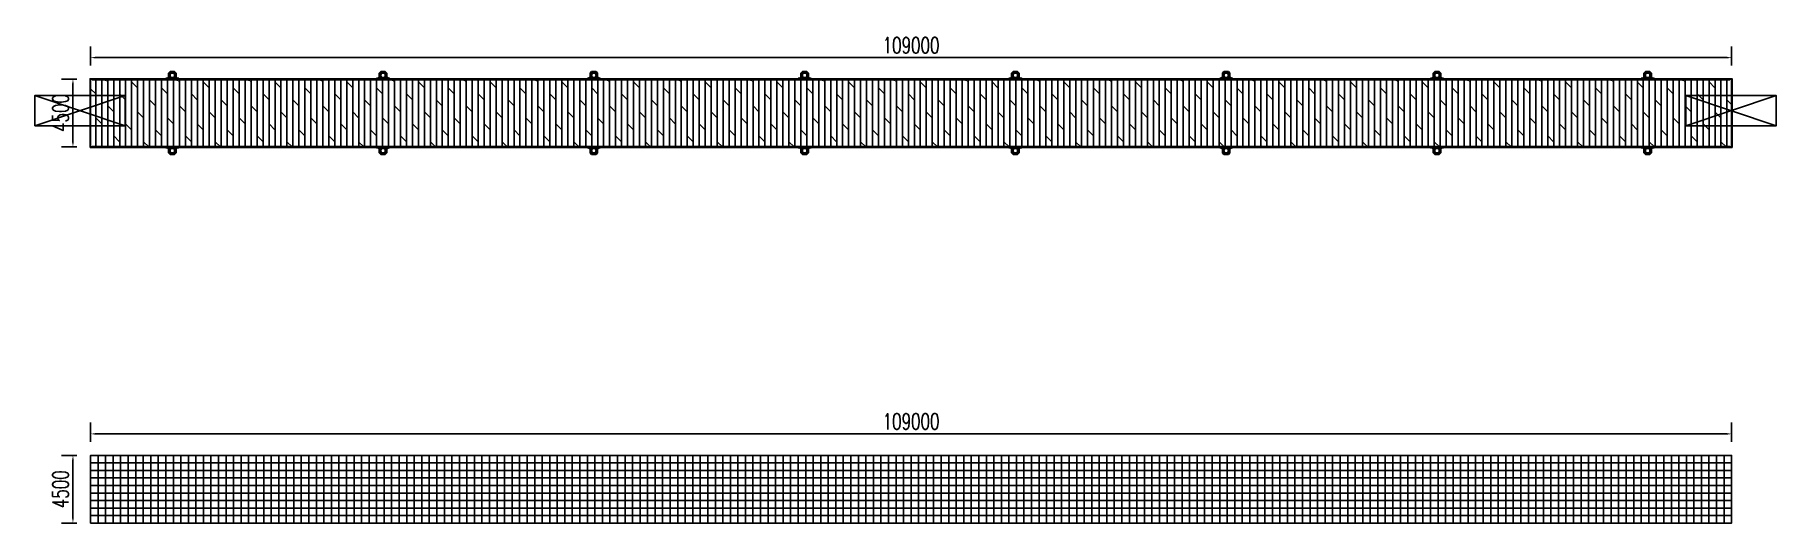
# Model space of a CAD drawing. Header units: millimetres. Extents: x -1442555 to -1216736, y 1446954 to 1531173.
# Drawn here: x -1398677 to -1283015, y 1446954 to 1479367 of the extents above; entities that cross this region are included whole.
import ezdxf

# ---------------------------------------------------------------- set-up
doc = ezdxf.new("R2010")
doc.units = ezdxf.units.MM
doc.header["$LTSCALE"] = 10
doc.layers.get('0').update_dxf_attribs({"linetype": 'CONTINUOUS'})
doc.layers.get('DEFPOINTS').update_dxf_attribs({"linetype": 'CONTINUOUS'})
for name, color, linetype in [('W-bridge approach引桥', 4, 'CONTINUOUS'), ('W-FLOAT_BOWL浮筒', 253, 'CONTINUOUS'), ('W-PLASTIC_RAILINGS塑木栏杆', 6, 'CONTINUOUS'), ('W-STEEL_FRAME钢架', 3, 'CONTINUOUS'), ('W-WOOD_FLOOR木地板', 30, 'CONTINUOUS'), ('Z', 12, 'CONTINUOUS'), ('护桩器', 154, 'CONTINUOUS')]:
    doc.layers.add(name, color=color, linetype=linetype)
doc.styles.add('STANDARD_T3', font='simplex.shx', dxfattribs={"width": 0.7, "bigfont": 'gbcbig.shx'})
doc.dimstyles.new('W&&300', dxfattribs={"dimtxt": 1050, "dimasz": 300, "dimexe": 750, "dimexo": 900, "dimgap": 300, "dimtad": 1, "dimdec": 0, "dimzin": 0, "dimdsep": 46, "dimtxsty": 'STANDARD_T3', "dimcen": 0.09, "dimclrd": 1, "dimclre": 1, "dimclrt": 7, "dimazin": 2, "dimtfac": 1, "dimtdec": 0, "dimtix": 1, "dimtmove": 2, "dimatfit": 3, "dimfxl": 100, "dimtolj": 1, "dimtzin": 0, "dimarcsym": 0})

msp = doc.modelspace()

# ---------------------------------------------------------------- blocks, each defined once
blk = doc.blocks.new('*D92')
at = {"layer": 'DEFPOINTS', "color": 0, "transparency": 16777216}
for p in [(-1285976, 1452879), (-1394976, 1451454), (-1285976, 1451454)]:
    blk.add_point(p, dxfattribs=at)
at = {"layer": 'W-WOOD_FLOOR木地板', "color": 1, "lineweight": -2, "transparency": 16777216}
for p, q in [((-1394976, 1452354), (-1394976, 1453629)), ((-1394676, 1452879), (-1286276, 1452879)), ((-1285976, 1452354), (-1285976, 1453629))]:
    blk.add_line(p, q, dxfattribs=at)
at = {"layer": 'W-WOOD_FLOOR木地板', "color": 1, "transparency": 16777216}
for points in [[(-1394676, 1452929), (-1394676, 1452829), (-1394976, 1452879)], [(-1286276, 1452929), (-1286276, 1452829), (-1285976, 1452879)]]:
    blk.add_solid(points, dxfattribs=at)
at = {"layer": 'W-WOOD_FLOOR木地板', "color": 7, "transparency": 16777216, "insert": (-1340476, 1453704), "char_height": 1050, "attachment_point": 5, "style": 'STANDARD_T3'}
blk.add_mtext('\\A1;109000', dxfattribs=at)
blk = doc.blocks.new('*D93')
at = {"layer": 'DEFPOINTS', "color": 0, "transparency": 16777216}
for p in [(-1394976, 1451454), (-1396145, 1446954), (-1394976, 1446954)]:
    blk.add_point(p, dxfattribs=at)
at = {"layer": 'W-WOOD_FLOOR木地板', "color": 1, "lineweight": -2, "transparency": 16777216}
for p, q in [((-1395876, 1451454), (-1396895, 1451454)), ((-1396145, 1451154), (-1396145, 1447254)), ((-1395876, 1446954), (-1396895, 1446954))]:
    blk.add_line(p, q, dxfattribs=at)
at = {"layer": 'W-WOOD_FLOOR木地板', "color": 1, "transparency": 16777216}
for points in [[(-1396195, 1451154), (-1396095, 1451154), (-1396145, 1451454)], [(-1396195, 1447254), (-1396095, 1447254), (-1396145, 1446954)]]:
    blk.add_solid(points, dxfattribs=at)
at = {"layer": 'W-WOOD_FLOOR木地板', "color": 7, "transparency": 16777216, "insert": (-1396970, 1449204), "char_height": 1050, "attachment_point": 5, "rotation": 90, "style": 'STANDARD_T3'}
blk.add_mtext('\\A1;4500', dxfattribs=at)
blk = doc.blocks.new('*U110')
at = {"layer": 'W-FLOAT_BOWL浮筒'}
blk.add_lwpolyline([(-250, -250), (250, -250), (250, 250), (-250, 250)], close=True, dxfattribs=at)
blk = doc.blocks.new('*U111')
at = {"layer": 'W-FLOAT_BOWL浮筒', "color": 0, "linetype": 'ByBlock', "lineweight": -2, "transparency": 16777216}
for p in [(0, 4000), (0, 3500), (500, 4000), (500, 3500), (1000, 4000), (1000, 3500), (1500, 4000), (1500, 3500), (2000, 4000), (2000, 3500), (2500, 4000), (2500, 3500), (3000, 4000), (3000, 3500), (3500, 4000), (3500, 3500), (4000, 4000), (4000, 3500), (4500, 4000), (4500, 3500), (5000, 4000), (5000, 3500), (5500, 4000), (5500, 3500), (6000, 4000), (6000, 3500), (6500, 4000), (6500, 3500), (7000, 4000), (7000, 3500), (7500, 4000), (7500, 3500), (8000, 4000), (8000, 3500), (8500, 4000), (8500, 3500), (9000, 4000), (9000, 3500), (9500, 4000), (9500, 3500), (10000, 4000), (10000, 3500), (10500, 4000), (10500, 3500), (11000, 4000), (11000, 3500), (11500, 4000), (11500, 3500), (12000, 4000), (12000, 3500), (12500, 4000), (12500, 3500), (13000, 4000), (13000, 3500), (13500, 4000), (13500, 3500), (14000, 4000), (14000, 3500), (14500, 4000), (14500, 3500), (15000, 4000), (15000, 3500), (15500, 4000), (15500, 3500), (16000, 4000), (16000, 3500), (16500, 4000), (16500, 3500), (17000, 4000), (17000, 3500), (17500, 4000), (17500, 3500), (18000, 4000), (18000, 3500), (18500, 4000), (18500, 3500), (19000, 4000), (19000, 3500), (19500, 4000), (19500, 3500), (20000, 4000), (20000, 3500), (20500, 4000), (20500, 3500), (21000, 4000), (21000, 3500), (21500, 4000), (21500, 3500), (22000, 4000), (22000, 3500), (22500, 4000), (22500, 3500), (23000, 4000), (23000, 3500), (23500, 4000), (23500, 3500), (24000, 4000), (24000, 3500), (24500, 4000), (24500, 3500), (25000, 4000), (25000, 3500), (25500, 4000), (25500, 3500), (26000, 4000), (26000, 3500), (26500, 4000), (26500, 3500), (27000, 4000), (27000, 3500), (27500, 4000), (27500, 3500), (28000, 4000), (28000, 3500), (28500, 4000), (28500, 3500), (29000, 4000), (29000, 3500), (29500, 4000), (29500, 3500), (30000, 4000), (30000, 3500), (30500, 4000), (30500, 3500), (31000, 4000), (31000, 3500), (31500, 4000), (31500, 3500), (32000, 4000), (32000, 3500), (32500, 4000), (32500, 3500), (33000, 4000), (33000, 3500), (33500, 4000), (33500, 3500), (34000, 4000), (34000, 3500), (34500, 4000), (34500, 3500), (35000, 4000), (35000, 3500), (35500, 4000), (35500, 3500), (36000, 4000), (36000, 3500), (36500, 4000), (36500, 3500), (37000, 4000), (37000, 3500), (37500, 4000), (37500, 3500), (38000, 4000), (38000, 3500), (38500, 4000), (38500, 3500), (39000, 4000), (39000, 3500), (39500, 4000), (39500, 3500), (40000, 4000), (40000, 3500), (40500, 4000), (40500, 3500), (41000, 4000), (41000, 3500), (41500, 4000), (41500, 3500), (42000, 4000), (42000, 3500), (42500, 4000), (42500, 3500), (43000, 4000), (43000, 3500), (43500, 4000), (43500, 3500), (44000, 4000), (44000, 3500), (44500, 4000), (44500, 3500), (45000, 4000), (45000, 3500), (45500, 4000), (45500, 3500), (46000, 4000), (46000, 3500), (46500, 4000), (46500, 3500), (47000, 4000), (47000, 3500), (47500, 4000), (47500, 3500), (48000, 4000), (48000, 3500), (48500, 4000), (48500, 3500), (49000, 4000), (49000, 3500), (49500, 4000), (49500, 3500), (50000, 4000), (50000, 3500), (50500, 4000), (50500, 3500), (51000, 4000), (51000, 3500), (51500, 4000), (51500, 3500), (52000, 4000), (52000, 3500), (52500, 4000), (52500, 3500), (53000, 4000), (53000, 3500), (53500, 4000), (53500, 3500), (54000, 4000), (54000, 3500), (54500, 4000), (54500, 3500), (55000, 4000), (55000, 3500), (55500, 4000), (55500, 3500), (56000, 4000), (56000, 3500), (56500, 4000), (56500, 3500), (57000, 4000), (57000, 3500), (57500, 4000), (57500, 3500), (58000, 4000), (58000, 3500), (58500, 4000), (58500, 3500), (59000, 4000), (59000, 3500), (59500, 4000), (59500, 3500), (60000, 4000), (60000, 3500), (60500, 4000), (60500, 3500), (61000, 4000), (61000, 3500), (61500, 4000), (61500, 3500), (62000, 4000), (62000, 3500), (62500, 4000), (62500, 3500), (63000, 4000), (63000, 3500), (63500, 4000), (63500, 3500), (64000, 4000), (64000, 3500), (64500, 4000), (64500, 3500), (65000, 4000), (65000, 3500), (65500, 4000), (65500, 3500), (66000, 4000), (66000, 3500), (66500, 4000), (66500, 3500), (67000, 4000), (67000, 3500), (67500, 4000), (67500, 3500), (68000, 4000), (68000, 3500), (68500, 4000), (68500, 3500), (69000, 4000), (69000, 3500), (69500, 4000), (69500, 3500), (70000, 4000), (70000, 3500), (70500, 4000), (70500, 3500), (71000, 4000), (71000, 3500), (71500, 4000), (71500, 3500), (72000, 4000), (72000, 3500), (72500, 4000), (72500, 3500), (73000, 4000), (73000, 3500), (73500, 4000), (73500, 3500), (74000, 4000), (74000, 3500), (74500, 4000), (74500, 3500), (75000, 4000), (75000, 3500), (75500, 4000), (75500, 3500), (76000, 4000), (76000, 3500), (76500, 4000), (76500, 3500), (77000, 4000), (77000, 3500), (77500, 4000), (77500, 3500), (78000, 4000), (78000, 3500), (78500, 4000), (78500, 3500), (79000, 4000), (79000, 3500), (79500, 4000), (79500, 3500), (80000, 4000), (80000, 3500), (80500, 4000), (80500, 3500), (81000, 4000), (81000, 3500), (81500, 4000), (81500, 3500), (82000, 4000), (82000, 3500), (82500, 4000), (82500, 3500), (83000, 4000), (83000, 3500), (83500, 4000), (83500, 3500), (84000, 4000), (84000, 3500), (84500, 4000), (84500, 3500), (85000, 4000), (85000, 3500), (85500, 4000), (85500, 3500), (86000, 4000), (86000, 3500), (86500, 4000), (86500, 3500), (87000, 4000), (87000, 3500), (87500, 4000), (87500, 3500), (88000, 4000), (88000, 3500), (88500, 4000), (88500, 3500), (89000, 4000), (89000, 3500), (89500, 4000), (89500, 3500), (90000, 4000), (90000, 3500), (90500, 4000), (90500, 3500), (91000, 4000), (91000, 3500), (91500, 4000), (91500, 3500), (92000, 4000), (92000, 3500), (92500, 4000), (92500, 3500), (93000, 4000), (93000, 3500), (93500, 4000), (93500, 3500), (94000, 4000), (94000, 3500), (94500, 4000), (94500, 3500), (95000, 4000), (95000, 3500), (95500, 4000), (95500, 3500), (96000, 4000), (96000, 3500), (96500, 4000), (96500, 3500), (97000, 4000), (97000, 3500), (97500, 4000), (97500, 3500), (98000, 4000), (98000, 3500), (98500, 4000), (98500, 3500), (99000, 4000), (99000, 3500), (99500, 4000), (99500, 3500), (100000, 4000), (100000, 3500), (100500, 4000), (100500, 3500), (101000, 4000), (101000, 3500), (101500, 4000), (101500, 3500), (102000, 4000), (102000, 3500), (102500, 4000), (102500, 3500), (103000, 4000), (103000, 3500), (103500, 4000), (103500, 3500), (104000, 4000), (104000, 3500), (104500, 4000), (104500, 3500), (105000, 4000), (105000, 3500), (105500, 4000), (105500, 3500), (106000, 4000), (106000, 3500), (106500, 4000), (106500, 3500), (107000, 4000), (107000, 3500), (107500, 4000), (107500, 3500), (108000, 4000), (108000, 3500), (108500, 4000), (108500, 3500), (0, 3000), (0, 2500), (500, 3000), (500, 2500), (1000, 3000), (1000, 2500), (1500, 3000), (1500, 2500), (2000, 3000), (2000, 2500), (2500, 3000), (2500, 2500), (3000, 3000), (3000, 2500), (3500, 3000), (3500, 2500), (4000, 3000), (4000, 2500), (4500, 3000), (4500, 2500), (5000, 3000), (5000, 2500), (5500, 3000), (5500, 2500), (6000, 3000), (6000, 2500), (6500, 3000), (6500, 2500), (7000, 3000), (7000, 2500), (7500, 3000), (7500, 2500), (8000, 3000), (8000, 2500), (8500, 3000), (8500, 2500), (9000, 3000), (9000, 2500), (9500, 3000), (9500, 2500), (10000, 3000), (10000, 2500), (10500, 3000), (10500, 2500), (11000, 3000), (11000, 2500), (11500, 3000), (11500, 2500), (12000, 3000), (12000, 2500), (12500, 3000), (12500, 2500), (13000, 3000), (13000, 2500), (13500, 3000), (13500, 2500), (14000, 3000), (14000, 2500), (14500, 3000), (14500, 2500), (15000, 3000), (15000, 2500), (15500, 3000), (15500, 2500), (16000, 3000), (16000, 2500), (16500, 3000), (16500, 2500), (17000, 3000), (17000, 2500), (17500, 3000), (17500, 2500), (18000, 3000), (18000, 2500), (18500, 3000), (18500, 2500), (19000, 3000), (19000, 2500), (19500, 3000), (19500, 2500), (20000, 3000), (20000, 2500), (20500, 3000), (20500, 2500), (21000, 3000), (21000, 2500), (21500, 3000), (21500, 2500), (22000, 3000), (22000, 2500), (22500, 3000), (22500, 2500), (23000, 3000), (23000, 2500), (23500, 3000), (23500, 2500), (24000, 3000), (24000, 2500), (24500, 3000), (24500, 2500), (25000, 3000), (25000, 2500), (25500, 3000), (25500, 2500), (26000, 3000), (26000, 2500), (26500, 3000), (26500, 2500), (27000, 3000), (27000, 2500), (27500, 3000), (27500, 2500), (28000, 3000), (28000, 2500), (28500, 3000), (28500, 2500), (29000, 3000), (29000, 2500), (29500, 3000), (29500, 2500), (30000, 3000), (30000, 2500), (30500, 3000), (30500, 2500), (31000, 3000), (31000, 2500), (31500, 3000), (31500, 2500), (32000, 3000), (32000, 2500), (32500, 3000), (32500, 2500), (33000, 3000), (33000, 2500), (33500, 3000), (33500, 2500), (34000, 3000), (34000, 2500), (34500, 3000), (34500, 2500), (35000, 3000), (35000, 2500), (35500, 3000), (35500, 2500), (36000, 3000), (36000, 2500), (36500, 3000), (36500, 2500), (37000, 3000), (37000, 2500), (37500, 3000), (37500, 2500), (38000, 3000), (38000, 2500), (38500, 3000), (38500, 2500), (39000, 3000), (39000, 2500), (39500, 3000), (39500, 2500), (40000, 3000), (40000, 2500), (40500, 3000), (40500, 2500), (41000, 3000), (41000, 2500), (41500, 3000), (41500, 2500), (42000, 3000), (42000, 2500), (42500, 3000), (42500, 2500), (43000, 3000), (43000, 2500), (43500, 3000), (43500, 2500), (44000, 3000), (44000, 2500), (44500, 3000), (44500, 2500), (45000, 3000), (45000, 2500), (45500, 3000), (45500, 2500), (46000, 3000), (46000, 2500), (46500, 3000), (46500, 2500), (47000, 3000), (47000, 2500), (47500, 3000), (47500, 2500), (48000, 3000), (48000, 2500), (48500, 3000), (48500, 2500), (49000, 3000), (49000, 2500), (49500, 3000), (49500, 2500), (50000, 3000), (50000, 2500), (50500, 3000), (50500, 2500), (51000, 3000), (51000, 2500), (51500, 3000), (51500, 2500), (52000, 3000), (52000, 2500), (52500, 3000), (52500, 2500), (53000, 3000), (53000, 2500), (53500, 3000), (53500, 2500), (54000, 3000), (54000, 2500), (54500, 3000), (54500, 2500), (55000, 3000), (55000, 2500), (55500, 3000), (55500, 2500), (56000, 3000), (56000, 2500), (56500, 3000), (56500, 2500), (57000, 3000), (57000, 2500), (57500, 3000), (57500, 2500), (58000, 3000), (58000, 2500), (58500, 3000), (58500, 2500), (59000, 3000), (59000, 2500), (59500, 3000), (59500, 2500), (60000, 3000), (60000, 2500), (60500, 3000), (60500, 2500), (61000, 3000), (61000, 2500), (61500, 3000), (61500, 2500), (62000, 3000), (62000, 2500), (62500, 3000), (62500, 2500), (63000, 3000), (63000, 2500), (63500, 3000), (63500, 2500), (64000, 3000), (64000, 2500), (64500, 3000), (64500, 2500), (65000, 3000), (65000, 2500), (65500, 3000), (65500, 2500), (66000, 3000), (66000, 2500), (66500, 3000), (66500, 2500), (67000, 3000), (67000, 2500), (67500, 3000), (67500, 2500), (68000, 3000), (68000, 2500), (68500, 3000), (68500, 2500), (69000, 3000), (69000, 2500), (69500, 3000), (69500, 2500), (70000, 3000), (70000, 2500), (70500, 3000), (70500, 2500), (71000, 3000), (71000, 2500), (71500, 3000), (71500, 2500), (72000, 3000), (72000, 2500), (72500, 3000), (72500, 2500), (73000, 3000), (73000, 2500), (73500, 3000), (73500, 2500), (74000, 3000), (74000, 2500), (74500, 3000), (74500, 2500), (75000, 3000), (75000, 2500), (75500, 3000), (75500, 2500), (76000, 3000), (76000, 2500), (76500, 3000), (76500, 2500), (77000, 3000), (77000, 2500), (77500, 3000), (77500, 2500), (78000, 3000), (78000, 2500), (78500, 3000), (78500, 2500), (79000, 3000), (79000, 2500), (79500, 3000), (79500, 2500), (80000, 3000), (80000, 2500), (80500, 3000), (80500, 2500), (81000, 3000), (81000, 2500), (81500, 3000), (81500, 2500), (82000, 3000), (82000, 2500), (82500, 3000), (82500, 2500), (83000, 3000), (83000, 2500), (83500, 3000), (83500, 2500), (84000, 3000), (84000, 2500), (84500, 3000), (84500, 2500), (85000, 3000), (85000, 2500), (85500, 3000), (85500, 2500), (86000, 3000), (86000, 2500), (86500, 3000), (86500, 2500), (87000, 3000), (87000, 2500), (87500, 3000), (87500, 2500), (88000, 3000), (88000, 2500), (88500, 3000), (88500, 2500), (89000, 3000), (89000, 2500), (89500, 3000), (89500, 2500), (90000, 3000), (90000, 2500), (90500, 3000), (90500, 2500), (91000, 3000), (91000, 2500), (91500, 3000), (91500, 2500), (92000, 3000), (92000, 2500), (92500, 3000), (92500, 2500), (93000, 3000), (93000, 2500), (93500, 3000), (93500, 2500), (94000, 3000), (94000, 2500), (94500, 3000), (94500, 2500), (95000, 3000), (95000, 2500), (95500, 3000), (95500, 2500), (96000, 3000), (96000, 2500), (96500, 3000), (96500, 2500), (97000, 3000), (97000, 2500), (97500, 3000), (97500, 2500), (98000, 3000), (98000, 2500), (98500, 3000), (98500, 2500), (99000, 3000), (99000, 2500), (99500, 3000), (99500, 2500), (100000, 3000), (100000, 2500), (100500, 3000), (100500, 2500), (101000, 3000), (101000, 2500), (101500, 3000), (101500, 2500), (102000, 3000), (102000, 2500), (102500, 3000), (102500, 2500), (103000, 3000), (103000, 2500), (103500, 3000), (103500, 2500), (104000, 3000), (104000, 2500), (104500, 3000), (104500, 2500), (105000, 3000), (105000, 2500), (105500, 3000), (105500, 2500), (106000, 3000), (106000, 2500), (106500, 3000), (106500, 2500), (107000, 3000), (107000, 2500), (107500, 3000), (107500, 2500), (108000, 3000), (108000, 2500), (108500, 3000), (108500, 2500), (0, 2000), (0, 1500), (0, 1000), (500, 2000), (500, 1500), (500, 1000), (1000, 2000), (1000, 1500), (1000, 1000), (1500, 2000), (1500, 1500), (1500, 1000), (2000, 2000), (2000, 1500), (2000, 1000), (2500, 2000), (2500, 1500), (2500, 1000), (3000, 2000), (3000, 1500), (3000, 1000), (3500, 2000), (3500, 1500), (3500, 1000), (4000, 2000), (4000, 1500), (4000, 1000), (4500, 2000), (4500, 1500), (4500, 1000), (5000, 2000), (5000, 1500), (5000, 1000), (5500, 2000), (5500, 1500), (5500, 1000), (6000, 2000), (6000, 1500), (6000, 1000), (6500, 2000), (6500, 1500), (6500, 1000), (7000, 2000), (7000, 1500), (7000, 1000), (7500, 2000), (7500, 1500), (7500, 1000), (8000, 2000), (8000, 1500), (8000, 1000), (8500, 2000), (8500, 1500), (8500, 1000), (9000, 2000), (9000, 1500), (9000, 1000), (9500, 2000), (9500, 1500), (9500, 1000), (10000, 2000), (10000, 1500), (10000, 1000), (10500, 2000), (10500, 1500), (10500, 1000), (11000, 2000), (11000, 1500), (11000, 1000), (11500, 2000), (11500, 1500), (11500, 1000), (12000, 2000), (12000, 1500), (12000, 1000), (12500, 2000), (12500, 1500), (12500, 1000), (13000, 2000), (13000, 1500), (13000, 1000), (13500, 2000), (13500, 1500), (13500, 1000), (14000, 2000), (14000, 1500), (14000, 1000), (14500, 2000), (14500, 1500), (14500, 1000), (15000, 2000), (15000, 1500), (15000, 1000), (15500, 2000), (15500, 1500), (15500, 1000), (16000, 2000), (16000, 1500), (16000, 1000), (16500, 2000), (16500, 1500), (16500, 1000), (17000, 2000), (17000, 1500), (17000, 1000), (17500, 2000), (17500, 1500), (17500, 1000), (18000, 2000), (18000, 1500), (18000, 1000), (18500, 2000), (18500, 1500), (18500, 1000), (19000, 2000), (19000, 1500), (19000, 1000), (19500, 2000), (19500, 1500), (19500, 1000), (20000, 2000), (20000, 1500), (20000, 1000), (20500, 2000), (20500, 1500), (20500, 1000), (21000, 2000), (21000, 1500), (21000, 1000), (21500, 2000), (21500, 1500), (21500, 1000), (22000, 2000), (22000, 1500), (22000, 1000), (22500, 2000), (22500, 1500), (22500, 1000), (23000, 2000), (23000, 1500), (23000, 1000), (23500, 2000), (23500, 1500), (23500, 1000), (24000, 2000), (24000, 1500), (24000, 1000), (24500, 2000), (24500, 1500), (24500, 1000), (25000, 2000), (25000, 1500), (25000, 1000), (25500, 2000), (25500, 1500), (25500, 1000), (26000, 2000), (26000, 1500), (26000, 1000), (26500, 2000), (26500, 1500), (26500, 1000), (27000, 2000), (27000, 1500), (27000, 1000), (27500, 2000), (27500, 1500), (27500, 1000), (28000, 2000), (28000, 1500), (28000, 1000), (28500, 2000), (28500, 1500), (28500, 1000), (29000, 2000), (29000, 1500), (29000, 1000), (29500, 2000), (29500, 1500), (29500, 1000), (30000, 2000), (30000, 1500), (30000, 1000), (30500, 2000), (30500, 1500), (30500, 1000), (31000, 2000), (31000, 1500), (31000, 1000), (31500, 2000), (31500, 1500), (31500, 1000), (32000, 2000), (32000, 1500), (32000, 1000), (32500, 2000), (32500, 1500), (32500, 1000), (33000, 2000), (33000, 1500), (33000, 1000), (33500, 2000), (33500, 1500), (33500, 1000), (34000, 2000), (34000, 1500), (34000, 1000), (34500, 2000), (34500, 1500), (34500, 1000), (35000, 2000), (35000, 1500), (35000, 1000), (35500, 2000), (35500, 1500), (35500, 1000), (36000, 2000), (36000, 1500), (36000, 1000), (36500, 2000), (36500, 1500), (36500, 1000), (37000, 2000), (37000, 1500), (37000, 1000), (37500, 2000), (37500, 1500), (37500, 1000), (38000, 2000), (38000, 1500), (38000, 1000), (38500, 2000), (38500, 1500), (38500, 1000), (39000, 2000), (39000, 1500), (39000, 1000), (39500, 2000), (39500, 1500), (39500, 1000), (40000, 2000), (40000, 1500), (40000, 1000), (40500, 2000), (40500, 1500), (40500, 1000), (41000, 2000), (41000, 1500), (41000, 1000), (41500, 2000), (41500, 1500), (41500, 1000), (42000, 2000), (42000, 1500), (42000, 1000), (42500, 2000), (42500, 1500), (42500, 1000), (43000, 2000), (43000, 1500), (43000, 1000), (43500, 2000), (43500, 1500), (43500, 1000), (44000, 2000), (44000, 1500), (44000, 1000), (44500, 2000), (44500, 1500), (44500, 1000), (45000, 2000), (45000, 1500), (45000, 1000), (45500, 2000), (45500, 1500), (45500, 1000), (46000, 2000), (46000, 1500), (46000, 1000), (46500, 2000), (46500, 1500), (46500, 1000), (47000, 2000), (47000, 1500), (47000, 1000), (47500, 2000), (47500, 1500), (47500, 1000), (48000, 2000), (48000, 1500), (48000, 1000), (48500, 2000), (48500, 1500), (48500, 1000), (49000, 2000), (49000, 1500), (49000, 1000), (49500, 2000), (49500, 1500), (49500, 1000), (50000, 2000), (50000, 1500), (50000, 1000), (50500, 2000), (50500, 1500), (50500, 1000), (51000, 2000), (51000, 1500), (51000, 1000), (51500, 2000), (51500, 1500), (51500, 1000), (52000, 2000), (52000, 1500), (52000, 1000), (52500, 2000), (52500, 1500), (52500, 1000), (53000, 2000), (53000, 1500), (53000, 1000), (53500, 2000), (53500, 1500), (53500, 1000), (54000, 2000), (54000, 1500), (54000, 1000), (54500, 2000), (54500, 1500), (54500, 1000), (55000, 2000), (55000, 1500), (55000, 1000), (55500, 2000), (55500, 1500), (55500, 1000), (56000, 2000), (56000, 1500), (56000, 1000), (56500, 2000), (56500, 1500), (56500, 1000), (57000, 2000), (57000, 1500), (57000, 1000), (57500, 2000), (57500, 1500), (57500, 1000), (58000, 2000), (58000, 1500), (58000, 1000), (58500, 2000), (58500, 1500), (58500, 1000), (59000, 2000), (59000, 1500), (59000, 1000), (59500, 2000), (59500, 1500), (59500, 1000), (60000, 2000), (60000, 1500), (60000, 1000), (60500, 2000), (60500, 1500), (60500, 1000), (61000, 2000), (61000, 1500), (61000, 1000), (61500, 2000), (61500, 1500), (61500, 1000), (62000, 2000), (62000, 1500), (62000, 1000), (62500, 2000), (62500, 1500), (62500, 1000), (63000, 2000), (63000, 1500), (63000, 1000), (63500, 2000), (63500, 1500), (63500, 1000), (64000, 2000), (64000, 1500), (64000, 1000), (64500, 2000), (64500, 1500), (64500, 1000), (65000, 2000), (65000, 1500), (65000, 1000), (65500, 2000), (65500, 1500), (65500, 1000), (66000, 2000), (66000, 1500), (66000, 1000), (66500, 2000), (66500, 1500), (66500, 1000), (67000, 2000), (67000, 1500), (67000, 1000), (67500, 2000), (67500, 1500), (67500, 1000), (68000, 2000), (68000, 1500), (68000, 1000), (68500, 2000), (68500, 1500), (68500, 1000), (69000, 2000), (69000, 1500), (69000, 1000), (69500, 2000), (69500, 1500), (69500, 1000), (70000, 2000), (70000, 1500), (70000, 1000), (70500, 2000), (70500, 1500), (70500, 1000), (71000, 2000), (71000, 1500), (71000, 1000), (71500, 2000), (71500, 1500), (71500, 1000), (72000, 2000), (72000, 1500), (72000, 1000), (72500, 2000), (72500, 1500), (72500, 1000), (73000, 2000), (73000, 1500), (73000, 1000), (73500, 2000), (73500, 1500), (73500, 1000), (74000, 2000), (74000, 1500), (74000, 1000), (74500, 2000), (74500, 1500), (74500, 1000), (75000, 2000), (75000, 1500), (75000, 1000), (75500, 2000), (75500, 1500), (75500, 1000), (76000, 2000), (76000, 1500), (76000, 1000), (76500, 2000), (76500, 1500), (76500, 1000), (77000, 2000), (77000, 1500), (77000, 1000), (77500, 2000), (77500, 1500), (77500, 1000), (78000, 2000), (78000, 1500), (78000, 1000), (78500, 2000), (78500, 1500), (78500, 1000), (79000, 2000), (79000, 1500), (79000, 1000), (79500, 2000), (79500, 1500), (79500, 1000), (80000, 2000), (80000, 1500), (80000, 1000), (80500, 2000), (80500, 1500), (80500, 1000), (81000, 2000), (81000, 1500), (81000, 1000), (81500, 2000), (81500, 1500), (81500, 1000), (82000, 2000), (82000, 1500), (82000, 1000), (82500, 2000), (82500, 1500), (82500, 1000), (83000, 2000), (83000, 1500), (83000, 1000), (83500, 2000), (83500, 1500), (83500, 1000), (84000, 2000), (84000, 1500), (84000, 1000), (84500, 2000), (84500, 1500), (84500, 1000), (85000, 2000), (85000, 1500), (85000, 1000), (85500, 2000), (85500, 1500), (85500, 1000), (86000, 2000), (86000, 1500), (86000, 1000), (86500, 2000), (86500, 1500), (86500, 1000), (87000, 2000), (87000, 1500), (87000, 1000), (87500, 2000), (87500, 1500), (87500, 1000), (88000, 2000), (88000, 1500), (88000, 1000), (88500, 2000), (88500, 1500), (88500, 1000), (89000, 2000), (89000, 1500), (89000, 1000), (89500, 2000), (89500, 1500), (89500, 1000), (90000, 2000), (90000, 1500), (90000, 1000), (90500, 2000), (90500, 1500), (90500, 1000), (91000, 2000), (91000, 1500), (91000, 1000), (91500, 2000), (91500, 1500), (91500, 1000), (92000, 2000), (92000, 1500), (92000, 1000), (92500, 2000), (92500, 1500), (92500, 1000), (93000, 2000), (93000, 1500), (93000, 1000), (93500, 2000), (93500, 1500), (93500, 1000), (94000, 2000), (94000, 1500), (94000, 1000), (94500, 2000), (94500, 1500), (94500, 1000), (95000, 2000), (95000, 1500), (95000, 1000), (95500, 2000), (95500, 1500), (95500, 1000), (96000, 2000), (96000, 1500), (96000, 1000), (96500, 2000), (96500, 1500), (96500, 1000), (97000, 2000), (97000, 1500), (97000, 1000), (97500, 2000), (97500, 1500), (97500, 1000), (98000, 2000), (98000, 1500), (98000, 1000), (98500, 2000), (98500, 1500), (98500, 1000), (99000, 2000), (99000, 1500), (99000, 1000), (99500, 2000), (99500, 1500), (99500, 1000), (100000, 2000), (100000, 1500), (100000, 1000), (100500, 2000), (100500, 1500), (100500, 1000), (101000, 2000), (101000, 1500), (101000, 1000), (101500, 2000), (101500, 1500), (101500, 1000), (102000, 2000), (102000, 1500), (102000, 1000), (102500, 2000), (102500, 1500), (102500, 1000), (103000, 2000), (103000, 1500), (103000, 1000), (103500, 2000), (103500, 1500), (103500, 1000), (104000, 2000), (104000, 1500), (104000, 1000), (104500, 2000), (104500, 1500), (104500, 1000), (105000, 2000), (105000, 1500), (105000, 1000), (105500, 2000), (105500, 1500), (105500, 1000), (106000, 2000), (106000, 1500), (106000, 1000), (106500, 2000), (106500, 1500), (106500, 1000), (107000, 2000), (107000, 1500), (107000, 1000), (107500, 2000), (107500, 1500), (107500, 1000), (108000, 2000), (108000, 1500), (108000, 1000), (108500, 2000), (108500, 1500), (108500, 1000), (0, 500), (0, 0), (500, 500), (500, 0), (1000, 500), (1000, 0), (1500, 500), (1500, 0), (2000, 500), (2000, 0), (2500, 500), (2500, 0), (3000, 500), (3000, 0), (3500, 500), (3500, 0), (4000, 500), (4000, 0), (4500, 500), (4500, 0), (5000, 500), (5000, 0), (5500, 500), (5500, 0), (6000, 500), (6000, 0), (6500, 500), (6500, 0), (7000, 500), (7000, 0), (7500, 500), (7500, 0), (8000, 500), (8000, 0), (8500, 500), (8500, 0), (9000, 500), (9000, 0), (9500, 500), (9500, 0), (10000, 500), (10000, 0), (10500, 500), (10500, 0), (11000, 500), (11000, 0), (11500, 500), (11500, 0), (12000, 500), (12000, 0), (12500, 500), (12500, 0), (13000, 500), (13000, 0), (13500, 500), (13500, 0), (14000, 500), (14000, 0), (14500, 500), (14500, 0), (15000, 500), (15000, 0), (15500, 500), (15500, 0), (16000, 500), (16000, 0), (16500, 500), (16500, 0), (17000, 500), (17000, 0), (17500, 500), (17500, 0), (18000, 500), (18000, 0), (18500, 500), (18500, 0), (19000, 500), (19000, 0), (19500, 500), (19500, 0), (20000, 500), (20000, 0), (20500, 500), (20500, 0), (21000, 500), (21000, 0), (21500, 500), (21500, 0), (22000, 500), (22000, 0), (22500, 500), (22500, 0), (23000, 500), (23000, 0), (23500, 500), (23500, 0), (24000, 500), (24000, 0), (24500, 500), (24500, 0), (25000, 500), (25000, 0), (25500, 500), (25500, 0), (26000, 500), (26000, 0), (26500, 500), (26500, 0), (27000, 500), (27000, 0), (27500, 500), (27500, 0), (28000, 500), (28000, 0), (28500, 500), (28500, 0), (29000, 500), (29000, 0), (29500, 500), (29500, 0), (30000, 500), (30000, 0), (30500, 500), (30500, 0), (31000, 500), (31000, 0), (31500, 500), (31500, 0), (32000, 500), (32000, 0), (32500, 500), (32500, 0), (33000, 500), (33000, 0), (33500, 500), (33500, 0), (34000, 500), (34000, 0), (34500, 500), (34500, 0), (35000, 500), (35000, 0), (35500, 500), (35500, 0), (36000, 500), (36000, 0), (36500, 500), (36500, 0), (37000, 500), (37000, 0), (37500, 500), (37500, 0), (38000, 500), (38000, 0), (38500, 500), (38500, 0), (39000, 500), (39000, 0), (39500, 500), (39500, 0), (40000, 500), (40000, 0), (40500, 500), (40500, 0), (41000, 500), (41000, 0), (41500, 500), (41500, 0), (42000, 500), (42000, 0), (42500, 500), (42500, 0), (43000, 500), (43000, 0), (43500, 500), (43500, 0), (44000, 500), (44000, 0), (44500, 500), (44500, 0), (45000, 500), (45000, 0), (45500, 500), (45500, 0), (46000, 500), (46000, 0), (46500, 500), (46500, 0), (47000, 500), (47000, 0), (47500, 500), (47500, 0), (48000, 500), (48000, 0), (48500, 500), (48500, 0), (49000, 500), (49000, 0), (49500, 500), (49500, 0), (50000, 500), (50000, 0), (50500, 500), (50500, 0), (51000, 500), (51000, 0), (51500, 500), (51500, 0), (52000, 500), (52000, 0), (52500, 500), (52500, 0), (53000, 500), (53000, 0), (53500, 500), (53500, 0), (54000, 500), (54000, 0), (54500, 500), (54500, 0), (55000, 500), (55000, 0), (55500, 500), (55500, 0), (56000, 500), (56000, 0), (56500, 500), (56500, 0), (57000, 500), (57000, 0), (57500, 500), (57500, 0), (58000, 500), (58000, 0), (58500, 500), (58500, 0), (59000, 500), (59000, 0), (59500, 500), (59500, 0), (60000, 500), (60000, 0), (60500, 500), (60500, 0), (61000, 500), (61000, 0), (61500, 500), (61500, 0), (62000, 500), (62000, 0), (62500, 500), (62500, 0), (63000, 500), (63000, 0), (63500, 500), (63500, 0), (64000, 500), (64000, 0), (64500, 500), (64500, 0), (65000, 500), (65000, 0), (65500, 500), (65500, 0), (66000, 500), (66000, 0), (66500, 500), (66500, 0), (67000, 500), (67000, 0), (67500, 500), (67500, 0), (68000, 500), (68000, 0), (68500, 500), (68500, 0), (69000, 500), (69000, 0), (69500, 500), (69500, 0), (70000, 500), (70000, 0), (70500, 500), (70500, 0), (71000, 500), (71000, 0), (71500, 500), (71500, 0), (72000, 500), (72000, 0), (72500, 500), (72500, 0), (73000, 500), (73000, 0), (73500, 500), (73500, 0), (74000, 500), (74000, 0), (74500, 500), (74500, 0), (75000, 500), (75000, 0), (75500, 500), (75500, 0), (76000, 500), (76000, 0), (76500, 500), (76500, 0), (77000, 500), (77000, 0), (77500, 500), (77500, 0), (78000, 500), (78000, 0), (78500, 500), (78500, 0), (79000, 500), (79000, 0), (79500, 500), (79500, 0), (80000, 500), (80000, 0), (80500, 500), (80500, 0), (81000, 500), (81000, 0), (81500, 500), (81500, 0), (82000, 500), (82000, 0), (82500, 500), (82500, 0), (83000, 500), (83000, 0), (83500, 500), (83500, 0), (84000, 500), (84000, 0), (84500, 500), (84500, 0), (85000, 500), (85000, 0), (85500, 500), (85500, 0), (86000, 500), (86000, 0), (86500, 500), (86500, 0), (87000, 500), (87000, 0), (87500, 500), (87500, 0), (88000, 500), (88000, 0), (88500, 500), (88500, 0), (89000, 500), (89000, 0), (89500, 500), (89500, 0), (90000, 500), (90000, 0), (90500, 500), (90500, 0), (91000, 500), (91000, 0), (91500, 500), (91500, 0), (92000, 500), (92000, 0), (92500, 500), (92500, 0), (93000, 500), (93000, 0), (93500, 500), (93500, 0), (94000, 500), (94000, 0), (94500, 500), (94500, 0), (95000, 500), (95000, 0), (95500, 500), (95500, 0), (96000, 500), (96000, 0), (96500, 500), (96500, 0), (97000, 500), (97000, 0), (97500, 500), (97500, 0), (98000, 500), (98000, 0), (98500, 500), (98500, 0), (99000, 500), (99000, 0), (99500, 500), (99500, 0), (100000, 500), (100000, 0), (100500, 500), (100500, 0), (101000, 500), (101000, 0), (101500, 500), (101500, 0), (102000, 500), (102000, 0), (102500, 500), (102500, 0), (103000, 500), (103000, 0), (103500, 500), (103500, 0), (104000, 500), (104000, 0), (104500, 500), (104500, 0), (105000, 500), (105000, 0), (105500, 500), (105500, 0), (106000, 500), (106000, 0), (106500, 500), (106500, 0), (107000, 500), (107000, 0), (107500, 500), (107500, 0), (108000, 500), (108000, 0), (108500, 500), (108500, 0)]:
    blk.add_blockref('*U110', p, dxfattribs=at)
blk = doc.blocks.new('*D29')
at = {"layer": 'DEFPOINTS', "color": 0, "transparency": 16777216}
for p in [(-1285976, 1477853), (-1394976, 1476428), (-1285976, 1476428)]:
    blk.add_point(p, dxfattribs=at)
at = {"layer": 'W-WOOD_FLOOR木地板', "color": 1, "lineweight": -2, "transparency": 16777216}
for p, q in [((-1394976, 1477328), (-1394976, 1478603)), ((-1285976, 1477328), (-1285976, 1478603)), ((-1394676, 1477853), (-1286276, 1477853))]:
    blk.add_line(p, q, dxfattribs=at)
at = {"layer": 'W-WOOD_FLOOR木地板', "color": 1, "transparency": 16777216}
for points in [[(-1394676, 1477903), (-1394676, 1477803), (-1394976, 1477853)], [(-1286276, 1477903), (-1286276, 1477803), (-1285976, 1477853)]]:
    blk.add_solid(points, dxfattribs=at)
at = {"layer": 'W-WOOD_FLOOR木地板', "color": 7, "transparency": 16777216, "insert": (-1340476, 1478678), "char_height": 1050, "attachment_point": 5, "style": 'STANDARD_T3'}
blk.add_mtext('\\A1;109000', dxfattribs=at)
blk = doc.blocks.new('*D30')
at = {"layer": 'DEFPOINTS', "color": 0, "transparency": 16777216}
for p in [(-1394976, 1476428), (-1396145, 1471928), (-1394976, 1471928)]:
    blk.add_point(p, dxfattribs=at)
at = {"layer": 'W-WOOD_FLOOR木地板', "color": 1, "lineweight": -2, "transparency": 16777216}
for p, q in [((-1395876, 1476428), (-1396895, 1476428)), ((-1396145, 1476128), (-1396145, 1472228)), ((-1395876, 1471928), (-1396895, 1471928))]:
    blk.add_line(p, q, dxfattribs=at)
at = {"layer": 'W-WOOD_FLOOR木地板', "color": 1, "transparency": 16777216}
for points in [[(-1396195, 1476128), (-1396095, 1476128), (-1396145, 1476428)], [(-1396195, 1472228), (-1396095, 1472228), (-1396145, 1471928)]]:
    blk.add_solid(points, dxfattribs=at)
at = {"layer": 'W-WOOD_FLOOR木地板', "color": 7, "transparency": 16777216, "insert": (-1396970, 1474178), "char_height": 1050, "attachment_point": 5, "rotation": 90, "style": 'STANDARD_T3'}
blk.add_mtext('\\A1;4500', dxfattribs=at)
blk = doc.blocks.new('*U32')
for p, q in [((-250, 150), (-150, 250)), ((-190, 125), (-125, 190)), ((190, 125), (125, 190)), ((250, 150), (150, 250)), ((-250, -90), (-350, -190)), ((250, -90), (350, -190))]:
    blk.add_line(p, q)
blk.add_lwpolyline([(-430, -190), (430, -190), (430, -250), (-430, -250)], close=True)
at = {"layer": 'Z'}
for radius in [162, 150]:
    blk.add_circle((0, 0), radius, dxfattribs=at)
at = {"layer": '护桩器'}
blk.add_line((280, -250), (-280, -250), dxfattribs=at)
for points in [[(250, 150), (250, -190), (-250, -190), (-250, 150)], [(-182, 37), (-182, 27), (-232, 27)], [(-182, 37), (-232, 37)], [(-186, 39), (-209, 39), (-209, 37)], [(-186, 37), (-209, 37)], [(-208, 29), (-208, 37)], [(-208, 29), (-187, 29)], [(-207, 50), (-203, 51)], [(-206, 51), (-206, 50), (-201, 51), (-206, 51), (-207, 50)], [(-207, 42), (-207, 50)], [(-207, 42), (-207, 39)], [(-207, 42), (-206, 42)], [(-205, 42), (-206, 42), (-206, 50)], [(-198, 39), (-198, 42), (-205, 42)], [(-202, 56), (-203, 55)], [(-191, 55), (-203, 55)], [(-203, 46), (-203, 55)], [(-203, 29), (-203, 51)], [(-203, 51), (-199, 50), (-194, 51)], [(-193, 51), (-202, 51), (-203, 51)], [(-203, 42), (-203, 51), (-191, 51)], [(-202, 43), (-203, 42)], [(-203, 39), (-203, 42)], [(-203, 40), (-203, -38)], [(-203, -38), (-203, 40)], [(-203, 37), (-203, 39)], [(-203, 38), (-203, -38)], [(-203, 37), (-203, 28)], [(-203, 37), (-203, 29)], [(-203, 27), (-203, 29)], [(-191, 18), (-203, 18)], [(-202, 56), (-193, 56), (-191, 55)], [(-202, 56), (-202, 46)], [(-202, 51), (-202, 29)], [(-202, 51), (-202, 43)], [(-202, 43), (-193, 43), (-191, 42)], [(-202, 29), (-202, 18)], [(-198, 52), (-199, 53), (-199, 54), (-201, 53), (-201, 51), (-199, 51), (-199, 51), (-198, 52)], [(-201, 51), (-196, 50), (-192, 51), (-201, 51)], [(-199, 54), (-195, 54)], [(-199, 51), (-195, 51)], [(-199, 42), (-199, 50)], [(-197, 42), (-198, 42)], [(-196, 51), (-197, 52), (-196, 54), (-194, 54), (-194, 52)], [(-197, 49), (-197, -49)], [(-197, 39), (-197, 42)], [(-197, 42), (-197, 42)], [(-195, 42), (-197, 42)], [(-197, 37), (-197, 28)], [(-197, 29), (-197, 37)], [(-194, 51), (-196, 51)], [(-196, 42), (-196, 50)], [(-195, 42), (-188, 42)], [(-194, 52), (-194, 51)], [(-194, 51), (-189, 50), (-188, 51)], [(-193, 46), (-193, 56)], [(-193, 29), (-193, 51)], [(-193, 51), (-191, 51)], [(-193, 51), (-193, 43)], [(-193, 18), (-193, 29)], [(-188, 50), (-188, 51), (-192, 51), (-188, 50)], [(-191, 46), (-191, 55)], [(-191, 29), (-191, 51)], [(-191, 42), (-191, 51)], [(-191, 39), (-191, 42)], [(-191, 40), (-191, -38)], [(-191, -38), (-191, 40)], [(-191, 37), (-191, 39)], [(-191, 38), (-191, -38)], [(-191, 37), (-191, 29)], [(-191, 27), (-191, 29)], [(190, 125), (190, -190), (-190, -190), (-190, 125)], [(-189, 42), (-189, 50)], [(-188, 42), (-188, 50)], [(-188, 42), (-187, 42)], [(-188, 42), (-188, 42)], [(-187, 42), (-187, 39)], [(-187, 29), (-187, 37)], [(-186, 37), (-186, 39)], [(-150, 250), (150, 250)], [(-125, 190), (125, 190)], [(59, 197), (-49, 197)], [(-47, 206), (-46, 207)], [(-47, 206), (-47, 203), (-46, 207)], [(-47, 206), (-47, 206)], [(-47, 206), (-47, 206)], [(-47, 201), (-46, 205), (-47, 206)], [(-46, 199), (-47, 203), (-47, 194), (-46, 199)], [(-47, 201), (-46, 196), (-47, 192)], [(-47, 189), (-46, 189), (-47, 194), (-47, 189)], [(-46, 188), (-47, 192)], [(-46, 188), (-47, 189)], [(-47, 189), (-47, 189)], [(-40, 207), (-46, 207)], [(-46, 199), (-40, 199), (-40, 207)], [(-40, 205), (-46, 205)], [(-40, 196), (-46, 196)], [(-40, 189), (-46, 189)], [(-40, 188), (-46, 188)], [(-40, 209), (-40, 186), (-38, 186)], [(-38, 209), (-40, 209)], [(-40, 205), (-40, 205)], [(-38, 203), (-40, 203)], [(-40, 199), (-40, 188)], [(-38, 191), (-40, 191)], [(-40, 191), (-30, 191)], [(-40, 189), (-40, 189)], [(-38, 209), (-38, 186)], [(-30, 208), (-38, 208)], [(-30, 203), (-38, 203)], [(38, 203), (-38, 203)], [(-38, 197), (-30, 197)], [(40, 191), (-38, 191)], [(-30, 191), (-38, 191)], [(-38, 191), (40, 191)], [(38, 191), (-38, 191)], [(-30, 187), (-38, 187)], [(-37, 182), (-27, 182), (-27, 232)], [(-37, 182), (-37, 232)], [(-37, 203), (-28, 203)], [(-37, 197), (-28, 197)], [(-30, 187), (-30, 208)], [(-30, 191), (-28, 191)], [(18, 191), (18, 203)], [(29, 202), (18, 202)], [(18, 193), (29, 193)], [(37, 182), (27, 182), (27, 232)], [(27, 191), (29, 191)], [(37, 203), (28, 203)], [(37, 197), (28, 197)], [(29, 208), (29, 187)], [(29, 208), (37, 208)], [(37, 203), (29, 203)], [(29, 197), (37, 197)], [(37, 191), (29, 191)], [(29, 187), (37, 187)], [(37, 182), (37, 232)], [(37, 186), (37, 209)], [(39, 186), (39, 209), (37, 209)], [(37, 203), (39, 203)], [(37, 191), (39, 191)], [(37, 186), (39, 186)], [(42, 207), (39, 207)], [(39, 203), (42, 203)], [(39, 191), (42, 191)], [(42, 187), (39, 187)], [(42, 207), (42, 188)], [(42, 207), (42, 206)], [(42, 207), (50, 207)], [(42, 205), (42, 206), (50, 206)], [(43, 202), (42, 203)], [(42, 203), (51, 203), (51, 191)], [(43, 202), (43, 193), (42, 191)], [(42, 199), (50, 199)], [(42, 196), (50, 196)], [(42, 191), (51, 191)], [(42, 189), (50, 189)], [(42, 188), (42, 187)], [(42, 188), (42, 188)], [(42, 188), (50, 188)], [(51, 202), (43, 202)], [(51, 193), (43, 193)], [(46, 203), (55, 203)], [(56, 202), (46, 202)], [(46, 193), (56, 193)], [(46, 191), (55, 191)], [(50, 207), (51, 203)], [(51, 206), (50, 206), (51, 201), (51, 206), (50, 207)], [(51, 203), (50, 199), (51, 194)], [(51, 201), (50, 196), (51, 192), (51, 201)], [(51, 194), (50, 189), (51, 188)], [(50, 188), (51, 188), (51, 192), (50, 188)], [(51, 193), (51, 202), (51, 203)], [(51, 193), (51, 191)], [(55, 191), (55, 203)], [(56, 202), (55, 203)], [(56, 202), (56, 193), (55, 191)], [(182, 37), (182, 27), (232, 27)], [(182, 37), (232, 37)], [(186, 39), (209, 39), (209, 37)], [(186, 37), (186, 39)], [(186, 37), (209, 37)], [(187, 42), (187, 39)], [(188, 42), (187, 42)], [(187, 29), (187, 37)], [(208, 29), (187, 29)], [(194, 51), (189, 50), (188, 51)], [(188, 50), (188, 51), (192, 51), (188, 50)], [(188, 42), (188, 50)], [(195, 42), (188, 42)], [(188, 42), (188, 42)], [(189, 42), (189, 50)], [(202, 56), (193, 56), (191, 55)], [(191, 55), (203, 55)], [(191, 46), (191, 55)], [(191, 29), (191, 51)], [(193, 51), (191, 51)], [(191, 42), (191, 51)], [(203, 42), (203, 51), (191, 51)], [(202, 43), (193, 43), (191, 42)], [(191, 39), (191, 42)], [(191, 40), (191, -38)], [(191, -38), (191, 40)], [(191, 37), (191, 39)], [(191, 38), (191, -38)], [(191, 37), (191, 29)], [(191, 27), (191, 29)], [(191, 18), (203, 18)], [(201, 51), (196, 50), (192, 51), (201, 51)], [(193, 46), (193, 56)], [(193, 29), (193, 51)], [(193, 51), (202, 51), (203, 51)], [(193, 51), (193, 43)], [(193, 18), (193, 29)], [(196, 51), (197, 52), (196, 54), (194, 54), (194, 52)], [(194, 52), (194, 51)], [(194, 51), (196, 51)], [(203, 51), (199, 50), (194, 51)], [(199, 54), (195, 54)], [(199, 51), (195, 51)], [(195, 42), (197, 42)], [(196, 42), (196, 50)], [(197, 49), (197, -49)], [(197, 39), (197, 42)], [(197, 42), (197, 42)], [(197, 42), (198, 42)], [(197, 37), (197, 28)], [(197, 29), (197, 37)], [(198, 52), (199, 53), (199, 54), (201, 53), (201, 51), (199, 51), (199, 51), (198, 52)], [(198, 39), (198, 42), (205, 42)], [(199, 42), (199, 50)], [(206, 51), (206, 50), (201, 51), (206, 51), (207, 50)], [(202, 56), (203, 55)], [(202, 56), (202, 46)], [(202, 51), (202, 29)], [(202, 51), (202, 43)], [(202, 43), (203, 42)], [(202, 29), (202, 18)], [(203, 46), (203, 55)], [(203, 29), (203, 51)], [(207, 50), (203, 51)], [(203, 39), (203, 42)], [(203, 40), (203, -38)], [(203, -38), (203, 40)], [(203, 37), (203, 39)], [(203, 38), (203, -38)], [(203, 37), (203, 28)], [(203, 37), (203, 29)], [(203, 27), (203, 29)], [(205, 42), (206, 42), (206, 50)], [(207, 42), (206, 42)], [(207, 42), (207, 50)], [(207, 42), (207, 39)], [(208, 29), (208, 37)], [(-182, -37), (-182, -27), (-232, -27)], [(-182, -37), (-232, -37)], [(-209, -38), (-186, -38)], [(-209, -40), (-186, -40), (-186, -38)], [(-209, -38), (-209, -40)], [(-187, -30), (-208, -30)], [(-208, -30), (-208, -38)], [(-207, -40), (-207, -46)], [(-199, -46), (-199, -40), (-207, -40)], [(-206, -47), (-207, -46)], [(-206, -47), (-203, -47), (-207, -46)], [(-201, -47), (-205, -46), (-206, -47)], [(-206, -47), (-206, -47)], [(-206, -47), (-206, -47)], [(-205, -40), (-205, -46)], [(-205, -40), (-205, -40)], [(-203, -37), (-203, -28)], [(-203, -30), (-203, -28)], [(-203, -30), (-203, -38)], [(-203, -40), (-203, -30)], [(-203, -38), (-203, -40)], [(-199, -46), (-203, -47), (-194, -47), (-199, -46)], [(-201, -47), (-196, -46), (-192, -47)], [(-199, -40), (-188, -40)], [(-197, -37), (-197, -28)], [(-197, -38), (-197, -30)], [(-196, -40), (-196, -46)], [(-189, -47), (-189, -46), (-194, -47), (-189, -47)], [(-188, -46), (-192, -47)], [(-191, -30), (-191, -28)], [(-191, -30), (-191, -38)], [(-191, -40), (-191, -30)], [(-191, -38), (-191, -40)], [(-189, -40), (-189, -40)], [(-189, -40), (-189, -46)], [(-188, -46), (-189, -47)], [(-189, -47), (-189, -47)], [(-188, -40), (-188, -46)], [(-187, -30), (-187, -38)], [(59, -197), (-49, -197)], [(-46, -188), (-47, -189)], [(-46, -188), (-47, -192)], [(-47, -189), (-46, -189), (-47, -194), (-47, -189)], [(-47, -189), (-47, -189)], [(-47, -201), (-46, -196), (-47, -192)], [(-46, -199), (-47, -203), (-47, -194), (-46, -199)], [(-47, -201), (-46, -205), (-47, -206)], [(-47, -206), (-47, -203), (-46, -207)], [(-47, -206), (-46, -207)], [(-47, -206), (-47, -206)], [(-47, -206), (-47, -206)], [(-40, -188), (-46, -188)], [(-40, -189), (-46, -189)], [(-40, -196), (-46, -196)], [(-46, -199), (-40, -199), (-40, -207)], [(-40, -205), (-46, -205)], [(-40, -207), (-46, -207)], [(-40, -209), (-40, -186), (-38, -186)], [(-40, -199), (-40, -188)], [(-40, -189), (-40, -189)], [(-38, -191), (-40, -191)], [(-40, -191), (-30, -191)], [(-38, -203), (-40, -203)], [(-40, -205), (-40, -205)], [(-38, -209), (-40, -209)], [(-38, -209), (-38, -186)], [(-30, -187), (-38, -187)], [(40, -191), (-38, -191)], [(-30, -191), (-38, -191)], [(-38, -191), (40, -191)], [(38, -191), (-38, -191)], [(-38, -197), (-30, -197)], [(-30, -203), (-38, -203)], [(38, -203), (-38, -203)], [(-30, -208), (-38, -208)], [(-37, -182), (-27, -182), (-27, -232)], [(-37, -182), (-37, -232)], [(-37, -197), (-28, -197)], [(-37, -203), (-28, -203)], [(-30, -187), (-30, -208)], [(-30, -191), (-28, -191)], [(18, -191), (18, -203)], [(18, -193), (29, -193)], [(29, -202), (18, -202)], [(37, -182), (27, -182), (27, -232)], [(27, -191), (29, -191)], [(37, -197), (28, -197)], [(37, -203), (28, -203)], [(29, -208), (29, -187)], [(29, -187), (37, -187)], [(37, -191), (29, -191)], [(29, -197), (37, -197)], [(37, -203), (29, -203)], [(29, -208), (37, -208)], [(37, -182), (37, -232)], [(37, -186), (37, -209)], [(39, -186), (39, -209), (37, -209)], [(37, -186), (39, -186)], [(37, -191), (39, -191)], [(37, -203), (39, -203)], [(42, -187), (39, -187)], [(39, -191), (42, -191)], [(39, -203), (42, -203)], [(42, -207), (39, -207)], [(42, -188), (42, -187)], [(42, -207), (42, -188)], [(42, -188), (42, -188)], [(42, -188), (50, -188)], [(42, -189), (50, -189)], [(43, -202), (43, -193), (42, -191)], [(42, -191), (51, -191)], [(42, -203), (51, -203), (51, -191)], [(42, -196), (50, -196)], [(42, -199), (50, -199)], [(43, -202), (42, -203)], [(42, -205), (42, -206), (50, -206)], [(42, -207), (42, -206)], [(42, -207), (50, -207)], [(51, -193), (43, -193)], [(51, -202), (43, -202)], [(46, -191), (55, -191)], [(46, -193), (56, -193)], [(56, -202), (46, -202)], [(46, -203), (55, -203)], [(51, -194), (50, -189), (51, -188)], [(50, -188), (51, -188), (51, -192), (50, -188)], [(51, -201), (50, -196), (51, -192), (51, -201)], [(51, -203), (50, -199), (51, -194)], [(51, -206), (50, -206), (51, -201), (51, -206), (50, -207)], [(50, -207), (51, -203)], [(51, -193), (51, -191)], [(51, -193), (51, -202), (51, -203)], [(55, -191), (55, -203)], [(56, -202), (56, -193), (55, -191)], [(56, -202), (55, -203)], [(182, -37), (182, -27), (232, -27)], [(182, -37), (232, -37)], [(209, -38), (186, -38)], [(209, -40), (186, -40), (186, -38)], [(187, -30), (208, -30)], [(187, -30), (187, -38)], [(199, -40), (188, -40)], [(188, -40), (188, -46)], [(188, -46), (189, -47)], [(188, -46), (192, -47)], [(189, -40), (189, -40)], [(189, -40), (189, -46)], [(189, -47), (189, -46), (194, -47), (189, -47)], [(189, -47), (189, -47)], [(191, -30), (191, -28)], [(191, -30), (191, -38)], [(191, -40), (191, -30)], [(191, -38), (191, -40)], [(201, -47), (196, -46), (192, -47)], [(199, -46), (203, -47), (194, -47), (199, -46)], [(196, -40), (196, -46)], [(197, -37), (197, -28)], [(197, -38), (197, -30)], [(199, -46), (199, -40), (207, -40)], [(201, -47), (205, -46), (206, -47)], [(203, -37), (203, -28)], [(203, -30), (203, -28)], [(203, -30), (203, -38)], [(203, -40), (203, -30)], [(203, -38), (203, -40)], [(206, -47), (203, -47), (207, -46)], [(205, -40), (205, -46)], [(205, -40), (205, -40)], [(206, -47), (207, -46)], [(206, -47), (206, -47)], [(206, -47), (206, -47)], [(207, -40), (207, -46)], [(208, -30), (208, -38)], [(209, -38), (209, -40)]]:
    blk.add_lwpolyline(points, dxfattribs=at)
for points in [[(-172, 25), (-222, 25), (-222, -25), (-172, -25)], [(25, 172), (25, 222), (-25, 222), (-25, 172)], [(172, 25), (222, 25), (222, -25), (172, -25)], [(25, -172), (25, -222), (-25, -222), (-25, -172)]]:
    blk.add_lwpolyline(points, close=True, dxfattribs=at)
blk = doc.blocks.new('bzq')
at = {"layer": '护桩器'}
blk.add_blockref('*U32', (0, 250), dxfattribs=at)
blk = doc.blocks.new('*U34')
at = {"layer": '护桩器'}
blk.add_blockref('bzq', (0, -250), dxfattribs=at)
blk = doc.blocks.new('*U35')
at = {"layer": '护桩器', "color": 0, "linetype": 'ByBlock', "lineweight": -2, "transparency": 16777216}
for p in [(0, 0), (14000, 0), (28000, 0), (42000, 0), (56000, 0), (70000, 0), (84000, 0), (98000, 0)]:
    blk.add_blockref('*U34', p, dxfattribs=at)
blk = doc.blocks.new('*U36')
at = {"layer": '护桩器'}
blk.add_blockref('bzq', (0, -250), dxfattribs=at)
blk = doc.blocks.new('*U37')
at = {"layer": '护桩器', "color": 0, "linetype": 'ByBlock', "lineweight": -2, "transparency": 16777216}
for p in [(0, 0), (14000, 0), (28000, 0), (42000, 0), (56000, 0), (70000, 0), (84000, 0), (98000, 0)]:
    blk.add_blockref('*U36', p, dxfattribs=at)

# ---------------------------------------------------------------- dimensions: what is measured, and where the dimension line sits
at = {"layer": 'W-WOOD_FLOOR木地板'}
for base, p1, p2, picture, middle in [((-1285976.4, 1477853.1), (-1394976.4, 1476427.8), (-1285976.4, 1476427.8), '*D29', (-1340476.4, 1478678.1)), ((-1285976.4, 1452879.2), (-1394976.4, 1451453.9), (-1285976.4, 1451453.9), '*D92', (-1340476.4, 1453704.2))]:
    dim = msp.add_linear_dim(base=base, p1=p1, p2=p2, dimstyle='W&&300', dxfattribs=at)
    dim.commit()
    dim.dimension.update_dxf_attribs({"geometry": picture, "text_midpoint": middle})
for base, p1, p2, picture, middle in [((-1396145.4, 1471927.8), (-1394976.4, 1476427.8), (-1394976.4, 1471927.8), '*D30', (-1396970.4, 1474177.8)), ((-1396145.4, 1446953.9), (-1394976.4, 1451453.9), (-1394976.4, 1446953.9), '*D93', (-1396970.4, 1449203.9))]:
    dim = msp.add_linear_dim(base=base, p1=p1, p2=p2, angle=90, dimstyle='W&&300', dxfattribs=at)
    dim.commit()
    dim.dimension.update_dxf_attribs({"geometry": picture, "text_midpoint": middle})

# ---------------------------------------------------------------- hatches: boundary and pattern name
at = {"layer": 'W-WOOD_FLOOR木地板'}
h = msp.add_hatch(dxfattribs=at)
h.set_pattern_fill('DOLMIT', color=256, scale=500, angle=90)
h.set_pattern_definition([(90, (-3011879, -1010947.8), (-396.87103, 2e-14), []), (135, (-3011879, -1010947.8), (-793.7415, -793.7415), [561.26063, -1122.52])])
h.paths.add_polyline_path([(-1285976.4, 1476427.8), (-1394976.4, 1476427.8), (-1394976.4, 1471927.8), (-1285976.4, 1471927.8)])

# ---------------------------------------------------------------- linework, layer by layer
at = {"layer": 'W-bridge approach引桥'}
for p, q in [((-1398676.7, 1475333.8), (-1392676.7, 1473333.8)), ((-1398676.7, 1473333.8), (-1392676.7, 1475333.8)), ((-1289014.6, 1475333.8), (-1283014.6, 1473333.8)), ((-1289014.6, 1473333.8), (-1283014.6, 1475333.8))]:
    msp.add_line(p, q, dxfattribs=at)
for points in [[(-1398676.7, 1473333.8), (-1392676.7, 1473333.8), (-1392676.7, 1475333.8), (-1398676.7, 1475333.8)], [(-1289014.6, 1473333.8), (-1283014.6, 1473333.8), (-1283014.6, 1475333.8), (-1289014.6, 1475333.8)]]:
    msp.add_lwpolyline(points, close=True, dxfattribs=at)
at = {"layer": 'W-PLASTIC_RAILINGS塑木栏杆', "const_width": 30}
for points in [[(-1286076.4, 1476327.8), (-1394876.4, 1476327.8)], [(-1394876.4, 1472027.8), (-1286076.4, 1472027.8)]]:
    msp.add_lwpolyline(points, dxfattribs=at)
at = {"layer": 'W-STEEL_FRAME钢架'}
for points in [[(-1395006.4, 1471897.8), (-1285946.4, 1471897.8), (-1285946.4, 1476457.8), (-1395006.4, 1476457.8)], [(-1394976.4, 1471927.8), (-1285976.4, 1471927.8), (-1285976.4, 1476427.8), (-1394976.4, 1476427.8)], [(-1394976.4, 1446953.9), (-1285976.4, 1446953.9), (-1285976.4, 1451453.9), (-1394976.4, 1451453.9)]]:
    msp.add_lwpolyline(points, close=True, dxfattribs=at)

# ---------------------------------------------------------------- block references
at = {"layer": 'W-FLOAT_BOWL浮筒'}
msp.add_blockref('*U111', (-1394726.4, 1447203.9), dxfattribs=at)
at = {"layer": '护桩器'}
msp.add_blockref('*U35', (-1389546.4, 1476677.8), dxfattribs=at)
at = {"layer": '护桩器', "xscale": -1, "rotation": 180}
msp.add_blockref('*U37', (-1389546.4, 1471677.8), dxfattribs=at)

msp.set_redraw_order([(e.dxf.handle, doc.entitydb.next_handle()) for e in msp.query("TEXT MTEXT ATTDEF DIMENSION ARC_DIMENSION")])  # texts and dimensions are drawn at this point

doc.saveas('drawing.dxf')
